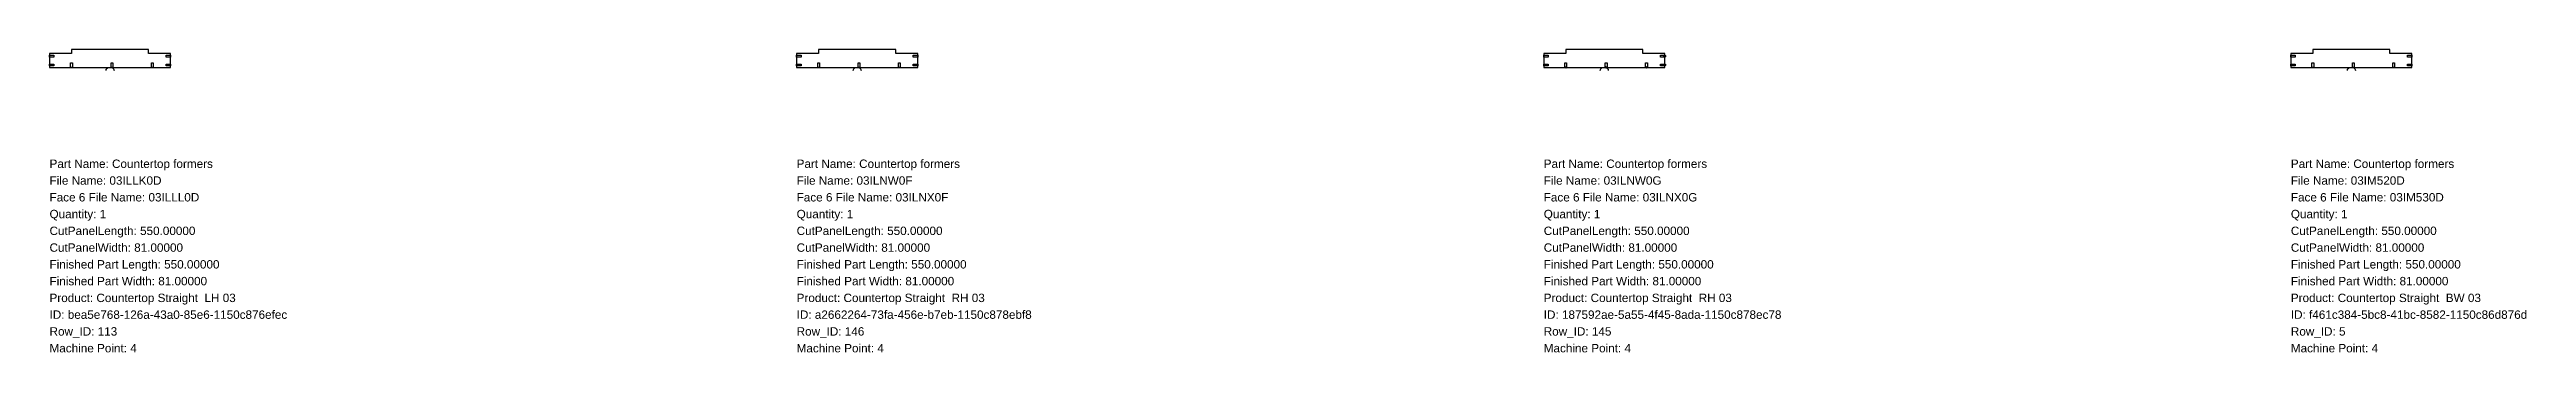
# Model space of a CAD drawing. Header units: inches. Extents: x 0 to 200771, y -1296 to 641.
# Drawn here: x 80733 to 91988, y -1296 to 81 of the extents above; entities that cross this region are included whole.
import ezdxf

# ---------------------------------------------------------------- set-up
doc = ezdxf.new("R2010")
doc.units = ezdxf.units.IN
doc.header["$MEASUREMENT"] = 0
for name, color, linetype in [('BORDER_Z18P0RT1001', 7, 'Continuous'), ('HBORE_Z9P0', 4, 'Continuous'), ('NESTTEXT', 1, 'Continuous'), ('VBORE_Z12P0', 3, 'Continuous')]:
    doc.layers.add(name, color=color, linetype=linetype)
doc.styles.get("Standard").update_dxf_attribs({"font": 'arial.ttf'})

msp = doc.modelspace()

# ---------------------------------------------------------------- texts
at = {"layer": 'NESTTEXT', "color": 1}
for s, p in [('Part Name: Countertop formers', (80732.8, -457.2)), ('Part Name: Countertop formers', (84127.6, -457.2)), ('Part Name: Countertop formers', (87522.4, -457.2)), ('Part Name: Countertop formers', (90917.2, -457.2)), ('File Name: 03ILLK0D', (80732.8, -533.4)), ('File Name: 03ILNW0F', (84127.6, -533.4)), ('File Name: 03ILNW0G', (87522.4, -533.4)), ('File Name: 03IM520D', (90917.2, -533.4)), ('Quantity: 1', (80732.8, -685.8)), ('Face 6 File Name: 03ILLL0D', (80732.8, -609.6)), ('Quantity: 1', (84127.6, -685.8)), ('Face 6 File Name: 03ILNX0F', (84127.6, -609.6)), ('Quantity: 1', (87522.4, -685.8)), ('Face 6 File Name: 03ILNX0G', (87522.4, -609.6)), ('Quantity: 1', (90917.2, -685.8)), ('Face 6 File Name: 03IM530D', (90917.2, -609.6)), ('CutPanelLength: 550.00000', (80732.8, -762)), ('CutPanelLength: 550.00000', (84127.6, -762)), ('CutPanelLength: 550.00000', (87522.4, -762)), ('CutPanelLength: 550.00000', (90917.2, -762)), ('CutPanelWidth: 81.00000', (80732.8, -838.2)), ('Finished Part Length: 550.00000', (80732.8, -914.4)), ('CutPanelWidth: 81.00000', (84127.6, -838.2)), ('Finished Part Length: 550.00000', (84127.6, -914.4)), ('CutPanelWidth: 81.00000', (87522.4, -838.2)), ('Finished Part Length: 550.00000', (87522.4, -914.4)), ('CutPanelWidth: 81.00000', (90917.2, -838.2)), ('Finished Part Length: 550.00000', (90917.2, -914.4)), ('Finished Part Width: 81.00000', (80732.8, -990.6)), ('Finished Part Width: 81.00000', (84127.6, -990.6)), ('Finished Part Width: 81.00000', (87522.4, -990.6)), ('Finished Part Width: 81.00000', (90917.2, -990.6)), ('Product: Countertop Straight  LH 03', (80732.8, -1066.8)), ('ID: bea5e768-126a-43a0-85e6-1150c876efec', (80732.8, -1143)), ('Product: Countertop Straight  RH 03', (84127.6, -1066.8)), ('ID: a2662264-73fa-456e-b7eb-1150c878ebf8', (84127.6, -1143)), ('Product: Countertop Straight  RH 03', (87522.4, -1066.8)), ('ID: 187592ae-5a55-4f45-8ada-1150c878ec78', (87522.4, -1143)), ('Product: Countertop Straight  BW 03', (90917.2, -1066.8)), ('ID: f461c384-5bc8-41bc-8582-1150c86d876d', (90917.2, -1143)), ('Row_ID: 113', (80732.8, -1219.2)), ('Row_ID: 146', (84127.6, -1219.2)), ('Row_ID: 145', (87522.4, -1219.2)), ('Row_ID: 5', (90917.2, -1219.2)), ('Machine Point: 4', (80732.8, -1295.4)), ('Machine Point: 4', (84127.6, -1295.4)), ('Machine Point: 4', (87522.4, -1295.4)), ('Machine Point: 4', (90917.2, -1295.4))]:
    msp.add_text(s, height=38.1, dxfattribs=at).set_placement(p)

# ---------------------------------------------------------------- linework, layer by layer
at = {"layer": 'BORDER_Z18P0RT1001', "color": 2}
for points in [[(80989.625, -15, -0.414213562), (81004.625, 0), (81282.8, 0), (81282.8, 63), (81182.8, 63), (81182.8, 81), (80832.8, 81), (80832.8, 63), (80732.8, 63), (80732.8, 0), (81010.975, 0, -0.414213562), (81025.975, -15)], [(84384.425, -15, -0.414213562), (84399.425, 0), (84677.6, 0), (84677.6, 63), (84577.6, 63), (84577.6, 81), (84227.6, 81), (84227.6, 63), (84127.6, 63), (84127.6, 0), (84405.775, 0, -0.414213562), (84420.775, -15)], [(87779.225, -15, -0.414213562), (87794.225, 0), (88072.4, 0), (88072.4, 63), (87972.4, 63), (87972.4, 81), (87622.4, 81), (87622.4, 63), (87522.4, 63), (87522.4, 0), (87800.575, 0, -0.414213562), (87815.575, -15)], [(91174.025, -15, -0.414213562), (91189.025, 0), (91467.2, 0), (91467.2, 63), (91367.2, 63), (91367.2, 81), (91017.2, 81), (91017.2, 63), (90917.2, 63), (90917.2, 0), (91195.375, 0, -0.414213562), (91210.375, -15)]]:
    msp.add_lwpolyline(points, format="xyb", dxfattribs=at)
at = {"layer": 'HBORE_Z9P0', "color": 4}
for points in [[(80732.8, 55), (80752.8, 55), (80752.8, 47), (80732.8, 47), (80732.8, 55)], [(80732.8, 15), (80752.8, 15), (80752.8, 7), (80732.8, 7), (80732.8, 15)], [(80828.8, 0), (80828.8, 20), (80836.8, 20), (80836.8, 0), (80828.8, 0)], [(81012.3, 0), (81012.3, 20), (81020.3, 20), (81020.3, 0), (81012.3, 0)], [(81195.8, 0), (81195.8, 20), (81203.8, 20), (81203.8, 0), (81195.8, 0)], [(81282.8, 47), (81262.8, 47), (81262.8, 55), (81282.8, 55), (81282.8, 47)], [(81282.8, 7), (81262.8, 7), (81262.8, 15), (81282.8, 15), (81282.8, 7)], [(84127.6, 55), (84147.6, 55), (84147.6, 47), (84127.6, 47), (84127.6, 55)], [(84127.6, 15), (84147.6, 15), (84147.6, 7), (84127.6, 7), (84127.6, 15)], [(84223.6, 0), (84223.6, 20), (84231.6, 20), (84231.6, 0), (84223.6, 0)], [(84407.1, 0), (84407.1, 20), (84415.1, 20), (84415.1, 0), (84407.1, 0)], [(84590.6, 0), (84590.6, 20), (84598.6, 20), (84598.6, 0), (84590.6, 0)], [(84677.6, 47), (84657.6, 47), (84657.6, 55), (84677.6, 55), (84677.6, 47)], [(84677.6, 7), (84657.6, 7), (84657.6, 15), (84677.6, 15), (84677.6, 7)], [(87522.4, 55), (87542.4, 55), (87542.4, 47), (87522.4, 47), (87522.4, 55)], [(87522.4, 55), (87542.4, 55), (87542.4, 47), (87522.4, 47), (87522.4, 55)], [(87522.4, 15), (87542.4, 15), (87542.4, 7), (87522.4, 7), (87522.4, 15)], [(87522.4, 15), (87542.4, 15), (87542.4, 7), (87522.4, 7), (87522.4, 15)], [(87618.4, 0), (87618.4, 20), (87626.4, 20), (87626.4, 0), (87618.4, 0)], [(87618.4, 0), (87618.4, 20), (87626.4, 20), (87626.4, 0), (87618.4, 0)], [(87801.9, 0), (87801.9, 20), (87809.9, 20), (87809.9, 0), (87801.9, 0)], [(87801.9, 0), (87801.9, 20), (87809.9, 20), (87809.9, 0), (87801.9, 0)], [(87985.4, 0), (87985.4, 20), (87993.4, 20), (87993.4, 0), (87985.4, 0)], [(87985.4, 0), (87985.4, 20), (87993.4, 20), (87993.4, 0), (87985.4, 0)], [(88072.4, 47), (88052.4, 47), (88052.4, 55), (88072.4, 55), (88072.4, 47)], [(88072.4, 47), (88052.4, 47), (88052.4, 55), (88072.4, 55), (88072.4, 47)], [(88072.4, 7), (88052.4, 7), (88052.4, 15), (88072.4, 15), (88072.4, 7)], [(88072.4, 7), (88052.4, 7), (88052.4, 15), (88072.4, 15), (88072.4, 7)], [(90917.2, 55), (90937.2, 55), (90937.2, 47), (90917.2, 47), (90917.2, 55)], [(90917.2, 15), (90937.2, 15), (90937.2, 7), (90917.2, 7), (90917.2, 15)], [(91013.2, 0), (91013.2, 20), (91021.2, 20), (91021.2, 0), (91013.2, 0)], [(91196.7, 0), (91196.7, 20), (91204.7, 20), (91204.7, 0), (91196.7, 0)], [(91380.2, 0), (91380.2, 20), (91388.2, 20), (91388.2, 0), (91380.2, 0)], [(91467.2, 47), (91447.2, 47), (91447.2, 55), (91467.2, 55), (91467.2, 47)], [(91467.2, 7), (91447.2, 7), (91447.2, 15), (91467.2, 15), (91467.2, 7)]]:
    msp.add_lwpolyline(points, close=True, dxfattribs=at)
at = {"layer": 'VBORE_Z12P0', "color": 3}
for centre in [(87622.4, 0), (87805.9, 0), (87989.4, 0), (88072.4, 51), (88072.4, 11)]:
    msp.add_circle(centre, 4, dxfattribs=at)

msp.set_redraw_order([(e.dxf.handle, doc.entitydb.next_handle()) for e in msp.query("TEXT MTEXT ATTDEF DIMENSION ARC_DIMENSION")])  # texts and dimensions are drawn at this point

doc.saveas('drawing.dxf')
